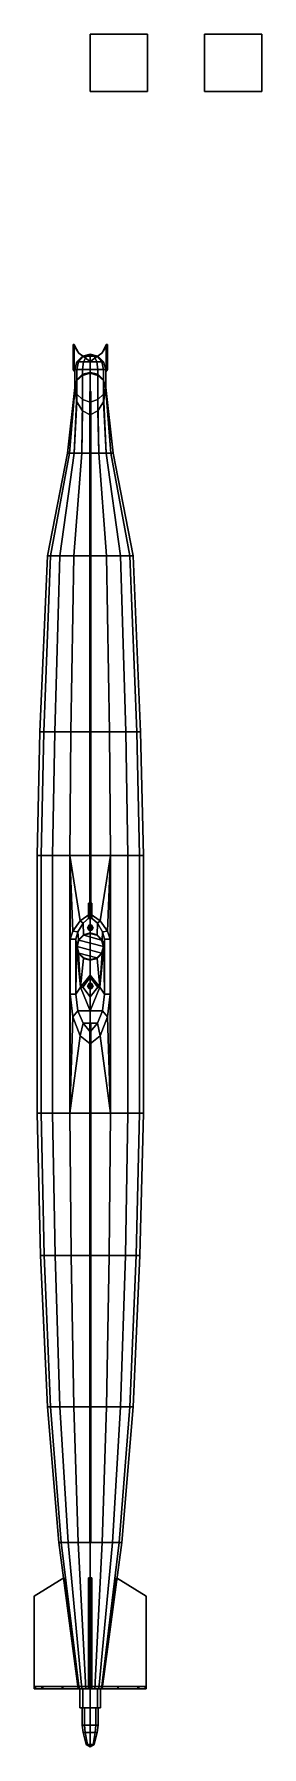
# Model space of a CAD drawing. Header units: millimetres. Extents: x -1 to 3, y -12.2 to 17.8.
import ezdxf

# ---------------------------------------------------------------- set-up
doc = ezdxf.new("R2010")
doc.units = ezdxf.units.MM

msp = doc.modelspace()

# ---------------------------------------------------------------- linework, layer by layer
for points in [[(1, 17.75, 1), (1, 17.75), (0, 17.75), (0, 17.75, 1)], [(1, 17.75), (1, 16.75), (0, 16.75), (0, 17.75)], [(0, 17.75), (0, 16.75), (0, 16.75, 1), (0, 17.75, 1)], [(0, 17.75, 1), (0, 16.75, 1), (1, 16.75, 1), (1, 17.75, 1)], [(1, 16.75, 1), (1, 16.75), (1, 17.75), (1, 17.75, 1)], [(3, 17.75), (3, 16.75), (2, 16.75), (2, 17.75)], [(2, 17.75), (2, 16.75), (3, 16.75), (3, 17.75)], [(0, 16.75, 1), (0, 16.75), (1, 16.75), (1, 16.75, 1)], [(-0.3, 12.33, -0.59), (-0.3, 11.89, -0.59), (-0.28, 11.89, -0.59), (-0.28, 12.33, -0.59)], [(-0.28, 12.33, -0.59), (-0.28, 11.89, -0.59), (-0.3, 11.89, -0.59), (-0.3, 12.33, -0.59)], [(-0.3, 12.33, -1.24), (-0.3, 11.89, -1.24), (-0.28, 11.89, -1.24), (-0.28, 12.33, -1.24)], [(-0.28, 12.33, -1.24), (-0.28, 11.89, -1.24), (-0.3, 11.89, -1.24), (-0.3, 12.33, -1.24)], [(0.3, 12.33, -0.59), (0.3, 11.89, -0.59), (0.28, 11.89, -0.59), (0.28, 12.33, -0.59)], [(0.28, 12.33, -0.59), (0.28, 11.89, -0.59), (0.3, 11.89, -0.59), (0.3, 12.33, -0.59)], [(0.28, 12.33, -1.24), (0.28, 11.89, -1.24), (0.3, 11.89, -1.24), (0.3, 12.33, -1.24)], [(0.3, 12.33, -1.24), (0.3, 11.89, -1.24), (0.28, 11.89, -1.24), (0.28, 12.33, -1.24)], [(-0.234, 12.025, -1.24), (-0.27, 11.89, -1.24), (-0.234, 11.89, -1.105), (-0.203, 12.025, -1.123)], [(-0.203, 12.025, -1.357), (-0.234, 11.89, -1.375), (-0.27, 11.89, -1.24), (-0.234, 12.025, -1.24)], [(-0.234, 12.025, -0.59), (-0.27, 11.89, -0.59), (-0.234, 11.89, -0.455), (-0.203, 12.025, -0.473)], [(-0.203, 12.025, -0.707), (-0.234, 11.89, -0.725), (-0.27, 11.89, -0.59), (-0.234, 12.025, -0.59)], [(-0.135, 12.124, -1.24), (-0.234, 12.025, -1.24), (-0.203, 12.025, -1.123), (-0.117, 12.124, -1.173)], [(-0.117, 12.124, -1.308), (-0.203, 12.025, -1.357), (-0.234, 12.025, -1.24), (-0.135, 12.124, -1.24)], [(-0.135, 12.124, -0.59), (-0.234, 12.025, -0.59), (-0.203, 12.025, -0.473), (-0.117, 12.124, -0.522)], [(-0.117, 12.124, -0.657), (-0.203, 12.025, -0.707), (-0.234, 12.025, -0.59), (-0.135, 12.124, -0.59)], [(-0.203, 12.025, -1.123), (-0.234, 11.89, -1.105), (-0.135, 11.89, -1.006), (-0.117, 12.025, -1.038)], [(-0.117, 12.025, -1.442), (-0.135, 11.89, -1.474), (-0.234, 11.89, -1.375), (-0.203, 12.025, -1.357)], [(-0.203, 12.025, -0.473), (-0.234, 11.89, -0.455), (-0.135, 11.89, -0.356), (-0.117, 12.025, -0.388)], [(-0.117, 12.025, -0.792), (-0.135, 11.89, -0.824), (-0.234, 11.89, -0.725), (-0.203, 12.025, -0.707)], [(-0.117, 12.124, -1.173), (-0.203, 12.025, -1.123), (-0.117, 12.025, -1.038), (-0.068, 12.124, -1.123)], [(-0.068, 12.124, -1.357), (-0.117, 12.025, -1.442), (-0.203, 12.025, -1.357), (-0.117, 12.124, -1.308)], [(-0.117, 12.124, -0.522), (-0.203, 12.025, -0.473), (-0.117, 12.025, -0.388), (-0.068, 12.124, -0.473)], [(-0.068, 12.124, -0.707), (-0.117, 12.025, -0.792), (-0.203, 12.025, -0.707), (-0.117, 12.124, -0.657)], [(0, 12.16, -1.24), (-0.135, 12.124, -1.24), (-0.117, 12.124, -1.173), (0, 12.16, -1.24)], [(0, 12.16, -1.24), (-0.117, 12.124, -1.308), (-0.135, 12.124, -1.24), (0, 12.16, -1.24)], [(0, 12.16, -0.59), (-0.135, 12.124, -0.59), (-0.117, 12.124, -0.522), (0, 12.16, -0.59)], [(0, 12.16, -0.59), (-0.117, 12.124, -0.657), (-0.135, 12.124, -0.59), (0, 12.16, -0.59)], [(-0.117, 12.025, -1.038), (-0.135, 11.89, -1.006), (0, 11.89, -0.97), (0, 12.025, -1.006)], [(0, 12.025, -1.474), (0, 11.89, -1.51), (-0.135, 11.89, -1.474), (-0.117, 12.025, -1.442)], [(-0.117, 12.025, -0.388), (-0.135, 11.89, -0.356), (0, 11.89, -0.32), (0, 12.025, -0.356)], [(0, 12.025, -0.824), (0, 11.89, -0.86), (-0.135, 11.89, -0.824), (-0.117, 12.025, -0.792)], [(0, 12.16, -1.24), (-0.117, 12.124, -1.173), (-0.068, 12.124, -1.123), (0, 12.16, -1.24)], [(0, 12.16, -1.24), (-0.068, 12.124, -1.357), (-0.117, 12.124, -1.308), (0, 12.16, -1.24)], [(0, 12.16, -0.59), (-0.117, 12.124, -0.522), (-0.068, 12.124, -0.473), (0, 12.16, -0.59)], [(0, 12.16, -0.59), (-0.068, 12.124, -0.707), (-0.117, 12.124, -0.657), (0, 12.16, -0.59)], [(-0.068, 12.124, -1.123), (-0.117, 12.025, -1.038), (0, 12.025, -1.006), (0, 12.124, -1.105)], [(0, 12.124, -1.375), (0, 12.025, -1.474), (-0.117, 12.025, -1.442), (-0.068, 12.124, -1.357)], [(-0.068, 12.124, -0.473), (-0.117, 12.025, -0.388), (0, 12.025, -0.356), (0, 12.124, -0.455)], [(0, 12.124, -0.725), (0, 12.025, -0.824), (-0.117, 12.025, -0.792), (-0.068, 12.124, -0.707)], [(0, 12.16, -1.24), (0, 12.124, -1.375), (-0.068, 12.124, -1.357), (0, 12.16, -1.24)], [(0, 12.16, -0.59), (0, 12.124, -0.725), (-0.068, 12.124, -0.707), (0, 12.16, -0.59)], [(0, 12.16, -1.24), (-0.068, 12.124, -1.123), (0, 12.124, -1.105), (0, 12.16, -1.24)], [(0, 12.16, -0.59), (-0.068, 12.124, -0.473), (0, 12.124, -0.455), (0, 12.16, -0.59)], [(0, 12.16, -1.24), (0, 12.124, -1.105), (0.067, 12.124, -1.123), (0, 12.16, -1.24)], [(0, 12.16, -1.24), (0.067, 12.124, -1.123), (0.117, 12.124, -1.173), (0, 12.16, -1.24)], [(0, 12.16, -1.24), (0.117, 12.124, -1.173), (0.135, 12.124, -1.24), (0, 12.16, -1.24)], [(0, 12.16, -1.24), (0.135, 12.124, -1.24), (0.117, 12.124, -1.308), (0, 12.16, -1.24)], [(0, 12.16, -1.24), (0.117, 12.124, -1.308), (0.067, 12.124, -1.357), (0, 12.16, -1.24)], [(0, 12.16, -1.24), (0.067, 12.124, -1.357), (0, 12.124, -1.375), (0, 12.16, -1.24)], [(0, 12.16, -0.59), (0, 12.124, -0.455), (0.067, 12.124, -0.473), (0, 12.16, -0.59)], [(0, 12.16, -0.59), (0.067, 12.124, -0.473), (0.117, 12.124, -0.523), (0, 12.16, -0.59)], [(0, 12.16, -0.59), (0.117, 12.124, -0.523), (0.135, 12.124, -0.59), (0, 12.16, -0.59)], [(0, 12.16, -0.59), (0.135, 12.124, -0.59), (0.117, 12.124, -0.657), (0, 12.16, -0.59)], [(0, 12.16, -0.59), (0.117, 12.124, -0.657), (0.067, 12.124, -0.707), (0, 12.16, -0.59)], [(0, 12.16, -0.59), (0.067, 12.124, -0.707), (0, 12.124, -0.725), (0, 12.16, -0.59)], [(0, 12.124, -1.105), (0, 12.025, -1.006), (0.117, 12.025, -1.038), (0.067, 12.124, -1.123)], [(0.067, 12.124, -1.357), (0.117, 12.025, -1.442), (0, 12.025, -1.474), (0, 12.124, -1.375)], [(0, 12.124, -0.455), (0, 12.025, -0.356), (0.117, 12.025, -0.388), (0.067, 12.124, -0.473)], [(0.067, 12.124, -0.707), (0.117, 12.025, -0.792), (0, 12.025, -0.824), (0, 12.124, -0.725)], [(0, 12.03, -0.29), (0, 11.89, -0.29), (0, 11.89, -0.31), (0, 12.03, -0.31)], [(0, 12.03, -0.31), (0, 11.89, -0.31), (0, 11.89, -0.29), (0, 12.03, -0.29)], [(0, 12.03, -1.54), (0, 11.89, -1.54), (0, 11.89, -1.52), (0, 12.03, -1.52)], [(0, 12.03, -1.52), (0, 11.89, -1.52), (0, 11.89, -1.54), (0, 12.03, -1.54)], [(0, 12.025, -1.006), (0, 11.89, -0.97), (0.135, 11.89, -1.006), (0.117, 12.025, -1.038)], [(0.117, 12.025, -1.442), (0.135, 11.89, -1.474), (0, 11.89, -1.51), (0, 12.025, -1.474)], [(0, 12.025, -0.356), (0, 11.89, -0.32), (0.135, 11.89, -0.356), (0.117, 12.025, -0.388)], [(0.117, 12.025, -0.792), (0.135, 11.89, -0.824), (0, 11.89, -0.86), (0, 12.025, -0.824)], [(0.117, 12.124, -1.308), (0.203, 12.025, -1.357), (0.117, 12.025, -1.442), (0.067, 12.124, -1.357)], [(0.117, 12.124, -0.657), (0.203, 12.025, -0.707), (0.117, 12.025, -0.792), (0.067, 12.124, -0.707)], [(0.067, 12.124, -1.123), (0.117, 12.025, -1.038), (0.203, 12.025, -1.123), (0.117, 12.124, -1.173)], [(0.067, 12.124, -0.473), (0.117, 12.025, -0.388), (0.203, 12.025, -0.473), (0.117, 12.124, -0.523)], [(0.117, 12.124, -1.173), (0.203, 12.025, -1.123), (0.234, 12.025, -1.24), (0.135, 12.124, -1.24)], [(0.135, 12.124, -1.24), (0.234, 12.025, -1.24), (0.203, 12.025, -1.357), (0.117, 12.124, -1.308)], [(0.117, 12.124, -0.523), (0.203, 12.025, -0.473), (0.234, 12.025, -0.59), (0.135, 12.124, -0.59)], [(0.135, 12.124, -0.59), (0.234, 12.025, -0.59), (0.203, 12.025, -0.707), (0.117, 12.124, -0.657)], [(0.117, 12.025, -1.038), (0.135, 11.89, -1.006), (0.234, 11.89, -1.105), (0.203, 12.025, -1.123)], [(0.203, 12.025, -1.357), (0.234, 11.89, -1.375), (0.135, 11.89, -1.474), (0.117, 12.025, -1.442)], [(0.117, 12.025, -0.388), (0.135, 11.89, -0.356), (0.234, 11.89, -0.455), (0.203, 12.025, -0.473)], [(0.203, 12.025, -0.707), (0.234, 11.89, -0.725), (0.135, 11.89, -0.824), (0.117, 12.025, -0.792)], [(0.203, 12.025, -1.123), (0.234, 11.89, -1.105), (0.27, 11.89, -1.24), (0.234, 12.025, -1.24)], [(0.234, 12.025, -1.24), (0.27, 11.89, -1.24), (0.234, 11.89, -1.375), (0.203, 12.025, -1.357)], [(0.203, 12.025, -0.473), (0.234, 11.89, -0.455), (0.27, 11.89, -0.59), (0.234, 12.025, -0.59)], [(0.234, 12.025, -0.59), (0.27, 11.89, -0.59), (0.234, 11.89, -0.725), (0.203, 12.025, -0.707)], [(-0.28, 11.89, -0.59), (-0.27, 11.88, -0.59), (-0.27, 11.85, -0.59), (-0.3, 11.89, -0.59)], [(-0.3, 11.89, -0.59), (-0.27, 11.85, -0.59), (-0.27, 11.88, -0.59), (-0.28, 11.89, -0.59)], [(-0.3, 11.89, -1.24), (-0.27, 11.85, -1.24), (-0.27, 11.88, -1.24), (-0.28, 11.89, -1.24)], [(-0.28, 11.89, -1.24), (-0.27, 11.88, -1.24), (-0.27, 11.85, -1.24), (-0.3, 11.89, -1.24)], [(-0.234, 11.89, -1.105), (-0.27, 11.89, -1.24), (-0.27, 11.58, -1.24), (-0.234, 11.7, -1.105)], [(-0.27, 11.89, -1.24), (-0.234, 11.89, -1.375), (-0.234, 11.46, -1.375), (-0.27, 11.58, -1.24)], [(-0.234, 11.89, -0.455), (-0.27, 11.89, -0.59), (-0.27, 11.54, -0.59), (-0.234, 11.33, -0.455)], [(-0.27, 11.89, -0.59), (-0.234, 11.89, -0.725), (-0.234, 11.71, -0.725), (-0.27, 11.54, -0.59)], [(-0.27, 11.54, -0.59), (-0.234, 11.71, -0.725), (-0.234, 11.7, -1.105), (-0.27, 11.58, -1.24)], [(-0.135, 11.89, -1.006), (-0.234, 11.89, -1.105), (-0.234, 11.7, -1.105), (-0.135, 11.79, -1.006)], [(-0.234, 11.89, -1.375), (-0.135, 11.89, -1.474), (-0.135, 11.37, -1.474), (-0.234, 11.46, -1.375)], [(-0.135, 11.89, -0.356), (-0.234, 11.89, -0.455), (-0.234, 11.33, -0.455), (-0.135, 11.17, -0.356)], [(-0.234, 11.89, -0.725), (-0.135, 11.89, -0.824), (-0.135, 11.81, -0.824), (-0.234, 11.71, -0.725)], [(-0.135, 11.79, -1.006), (-0.234, 11.7, -1.105), (-0.234, 11.71, -0.725), (-0.135, 11.81, -0.824)], [(0, 11.89, -0.97), (-0.135, 11.89, -1.006), (-0.135, 11.79, -1.006), (0, 11.83, -0.97)], [(-0.135, 11.89, -1.474), (0, 11.89, -1.51), (0, 11.32, -1.51), (-0.135, 11.37, -1.474)], [(0, 11.89, -0.32), (-0.135, 11.89, -0.356), (-0.135, 11.17, -0.356), (0, 11.1, -0.32)], [(-0.135, 11.89, -0.824), (0, 11.89, -0.86), (0, 11.84, -0.86), (-0.135, 11.81, -0.824)], [(0, 11.83, -0.97), (-0.135, 11.79, -1.006), (-0.135, 11.81, -0.824), (0, 11.84, -0.86)], [(0.135, 11.89, -1.006), (0, 11.89, -0.97), (0, 11.83, -0.97), (0.135, 11.79, -1.006)], [(0, 11.89, -1.51), (0.135, 11.89, -1.474), (0.135, 11.37, -1.474), (0, 11.32, -1.51)], [(0.135, 11.89, -0.356), (0, 11.89, -0.32), (0, 11.1, -0.32), (0.135, 11.17, -0.356)], [(0, 11.89, -0.86), (0.135, 11.89, -0.824), (0.135, 11.81, -0.824), (0, 11.84, -0.86)], [(0, 11.89, -0.29), (0, 11.85, -0.32), (0, 11.88, -0.32), (0, 11.89, -0.31)], [(0, 11.89, -0.31), (0, 11.88, -0.32), (0, 11.85, -0.32), (0, 11.89, -0.29)], [(0, 11.89, -1.52), (0, 11.88, -1.51), (0, 11.85, -1.51), (0, 11.89, -1.54)], [(0, 11.89, -1.54), (0, 11.85, -1.51), (0, 11.88, -1.51), (0, 11.89, -1.52)], [(0.135, 11.79, -1.006), (0, 11.83, -0.97), (0, 11.84, -0.86), (0.135, 11.81, -0.824)], [(0.234, 11.89, -1.105), (0.135, 11.89, -1.006), (0.135, 11.79, -1.006), (0.234, 11.7, -1.105)], [(0.135, 11.89, -1.474), (0.234, 11.89, -1.375), (0.234, 11.46, -1.375), (0.135, 11.37, -1.474)], [(0.234, 11.89, -0.455), (0.135, 11.89, -0.356), (0.135, 11.17, -0.356), (0.234, 11.33, -0.455)], [(0.135, 11.89, -0.824), (0.234, 11.89, -0.725), (0.234, 11.71, -0.725), (0.135, 11.81, -0.824)], [(0.135, 11.81, -0.824), (0.234, 11.71, -0.725), (0.234, 11.7, -1.105), (0.135, 11.79, -1.006)], [(0.27, 11.89, -1.24), (0.234, 11.89, -1.105), (0.234, 11.7, -1.105), (0.27, 11.58, -1.24)], [(0.234, 11.89, -1.375), (0.27, 11.89, -1.24), (0.27, 11.58, -1.24), (0.234, 11.46, -1.375)], [(0.27, 11.89, -0.59), (0.234, 11.89, -0.455), (0.234, 11.33, -0.455), (0.27, 11.54, -0.59)], [(0.234, 11.89, -0.725), (0.27, 11.89, -0.59), (0.27, 11.54, -0.59), (0.234, 11.71, -0.725)], [(0.234, 11.71, -0.725), (0.27, 11.54, -0.59), (0.27, 11.58, -1.24), (0.234, 11.7, -1.105)], [(0.3, 11.89, -0.59), (0.27, 11.85, -0.59), (0.27, 11.88, -0.59), (0.28, 11.89, -0.59)], [(0.28, 11.89, -0.59), (0.27, 11.88, -0.59), (0.27, 11.85, -0.59), (0.3, 11.89, -0.59)], [(0.28, 11.89, -1.24), (0.27, 11.88, -1.24), (0.27, 11.85, -1.24), (0.3, 11.89, -1.24)], [(0.3, 11.89, -1.24), (0.27, 11.85, -1.24), (0.27, 11.88, -1.24), (0.28, 11.89, -1.24)], [(-0.27, 11.58, -1.24), (-0.27, 11.58, -1.24), (-0.4, 10.43, -0.92), (-0.27, 11.54, -0.59)], [(-0.27, 11.58, -1.24), (-0.27, 11.58, -1.24), (-0.36, 10.43, -1.176), (-0.4, 10.43, -0.92)], [(-0.27, 11.54, -0.59), (-0.27, 11.54, -0.59), (-0.4, 10.43, -0.92), (-0.36, 10.43, -0.664)], [(-0.27, 11.58, -1.24), (-0.234, 11.46, -1.375), (-0.28, 10.43, -1.394), (-0.36, 10.43, -1.176)], [(-0.234, 11.33, -0.455), (-0.27, 11.54, -0.59), (-0.36, 10.43, -0.664), (-0.28, 10.43, -0.446)], [(-0.234, 11.46, -1.375), (-0.135, 11.37, -1.474), (-0.15, 10.43, -1.539), (-0.28, 10.43, -1.394)], [(-0.135, 11.37, -1.474), (0, 11.32, -1.51), (0, 10.43, -1.59), (-0.15, 10.43, -1.539)], [(0, 11.52, -0.31), (-0.01, 11.51, -0.31), (-0.01, 2.57, 1.11), (0, 2.57, 1.12)], [(0, 11.52, -0.32), (-0.01, 11.51, -0.33), (-0.01, 11.51, -0.31), (0, 11.52, -0.31)], [(-0.01, 11.51, -0.31), (0, 11.5, -0.31), (0, 2.57, 1.1), (-0.01, 2.57, 1.11)], [(-0.01, 11.51, -0.33), (0, 11.5, -0.32), (0, 11.5, -0.31), (-0.01, 11.51, -0.31)], [(0.01, 11.51, -0.31), (0, 11.52, -0.31), (0, 2.57, 1.12), (0.01, 2.57, 1.11)], [(0.01, 11.51, -0.33), (0, 11.52, -0.32), (0, 11.52, -0.31), (0.01, 11.51, -0.31)], [(0, 11.5, -0.31), (0.01, 11.51, -0.31), (0.01, 2.57, 1.11), (0, 2.57, 1.1)], [(0, 11.5, -0.32), (0.01, 11.51, -0.33), (0.01, 11.51, -0.31), (0, 11.5, -0.31)], [(0, 11.32, -1.51), (0.135, 11.37, -1.474), (0.15, 10.43, -1.539), (0, 10.43, -1.59)], [(0.135, 11.37, -1.474), (0.234, 11.46, -1.375), (0.28, 10.43, -1.394), (0.15, 10.43, -1.539)], [(0.234, 11.46, -1.375), (0.27, 11.58, -1.24), (0.36, 10.43, -1.176), (0.28, 10.43, -1.394)], [(0.27, 11.54, -0.59), (0.234, 11.33, -0.455), (0.28, 10.43, -0.446), (0.36, 10.43, -0.664)], [(0.27, 11.58, -1.24), (0.27, 11.58, -1.24), (0.4, 10.43, -0.92), (0.36, 10.43, -1.176)], [(0.27, 11.58, -1.24), (0.27, 11.58, -1.24), (0.27, 11.54, -0.59), (0.4, 10.43, -0.92)], [(0.4, 10.43, -0.92), (0.4, 10.43, -0.92), (0.27, 11.54, -0.59), (0.36, 10.43, -0.664)], [(-0.135, 11.17, -0.356), (-0.234, 11.33, -0.455), (-0.28, 10.43, -0.446), (-0.15, 10.43, -0.301)], [(0, 11.1, -0.32), (-0.135, 11.17, -0.356), (-0.15, 10.43, -0.301), (0, 10.43, -0.25)], [(0.135, 11.17, -0.356), (0, 11.1, -0.32), (0, 10.43, -0.25), (0.15, 10.43, -0.301)], [(0.234, 11.33, -0.455), (0.135, 11.17, -0.356), (0.15, 10.43, -0.301), (0.28, 10.43, -0.446)], [(-0.36, 10.43, -0.664), (-0.4, 10.43, -0.92), (-0.75, 8.64, -0.92), (-0.693, 8.64, -0.633)], [(-0.4, 10.43, -0.92), (-0.36, 10.43, -1.176), (-0.693, 8.64, -1.207), (-0.75, 8.64, -0.92)], [(-0.28, 10.43, -0.446), (-0.36, 10.43, -0.664), (-0.693, 8.64, -0.633), (-0.53, 8.64, -0.39)], [(-0.36, 10.43, -1.176), (-0.28, 10.43, -1.394), (-0.53, 8.64, -1.45), (-0.693, 8.64, -1.207)], [(-0.15, 10.43, -0.301), (-0.28, 10.43, -0.446), (-0.53, 8.64, -0.39), (-0.287, 8.64, -0.227)], [(-0.28, 10.43, -1.394), (-0.15, 10.43, -1.539), (-0.287, 8.64, -1.613), (-0.53, 8.64, -1.45)], [(0, 10.43, -0.25), (-0.15, 10.43, -0.301), (-0.287, 8.64, -0.227), (0, 8.64, -0.17)], [(-0.15, 10.43, -1.539), (0, 10.43, -1.59), (0, 8.64, -1.67), (-0.287, 8.64, -1.613)], [(0.15, 10.43, -0.301), (0, 10.43, -0.25), (0, 8.64, -0.17), (0.287, 8.64, -0.227)], [(0, 10.43, -1.59), (0.15, 10.43, -1.539), (0.287, 8.64, -1.613), (0, 8.64, -1.67)], [(0.28, 10.43, -0.446), (0.15, 10.43, -0.301), (0.287, 8.64, -0.227), (0.53, 8.64, -0.39)], [(0.15, 10.43, -1.539), (0.28, 10.43, -1.394), (0.53, 8.64, -1.45), (0.287, 8.64, -1.613)], [(0.36, 10.43, -0.664), (0.28, 10.43, -0.446), (0.53, 8.64, -0.39), (0.693, 8.64, -0.633)], [(0.28, 10.43, -1.394), (0.36, 10.43, -1.176), (0.693, 8.64, -1.207), (0.53, 8.64, -1.45)], [(0.4, 10.43, -0.92), (0.36, 10.43, -0.664), (0.693, 8.64, -0.633), (0.75, 8.64, -0.92)], [(0.36, 10.43, -1.176), (0.4, 10.43, -0.92), (0.75, 8.64, -0.92), (0.693, 8.64, -1.207)], [(-0.693, 8.64, -0.633), (-0.75, 8.64, -0.92), (-0.88, 5.56, -0.92), (-0.813, 5.56, -0.583)], [(-0.75, 8.64, -0.92), (-0.693, 8.64, -1.207), (-0.813, 5.56, -1.257), (-0.88, 5.56, -0.92)], [(-0.53, 8.64, -0.39), (-0.693, 8.64, -0.633), (-0.813, 5.56, -0.583), (-0.622, 5.56, -0.298)], [(-0.693, 8.64, -1.207), (-0.53, 8.64, -1.45), (-0.622, 5.56, -1.542), (-0.813, 5.56, -1.257)], [(-0.287, 8.64, -0.227), (-0.53, 8.64, -0.39), (-0.622, 5.56, -0.298), (-0.337, 5.56, -0.107)], [(-0.53, 8.64, -1.45), (-0.287, 8.64, -1.613), (-0.337, 5.56, -1.733), (-0.622, 5.56, -1.542)], [(0, 8.64, -0.17), (-0.287, 8.64, -0.227), (-0.337, 5.56, -0.107), (0, 5.56, -0.04)], [(-0.287, 8.64, -1.613), (0, 8.64, -1.67), (0, 5.56, -1.8), (-0.337, 5.56, -1.733)], [(0.287, 8.64, -0.227), (0, 8.64, -0.17), (0, 5.56, -0.04), (0.337, 5.56, -0.107)], [(0, 8.64, -1.67), (0.287, 8.64, -1.613), (0.337, 5.56, -1.733), (0, 5.56, -1.8)], [(0.53, 8.64, -0.39), (0.287, 8.64, -0.227), (0.337, 5.56, -0.107), (0.622, 5.56, -0.298)], [(0.287, 8.64, -1.613), (0.53, 8.64, -1.45), (0.622, 5.56, -1.542), (0.337, 5.56, -1.733)], [(0.693, 8.64, -0.633), (0.53, 8.64, -0.39), (0.622, 5.56, -0.298), (0.813, 5.56, -0.583)], [(0.53, 8.64, -1.45), (0.693, 8.64, -1.207), (0.813, 5.56, -1.257), (0.622, 5.56, -1.542)], [(0.75, 8.64, -0.92), (0.693, 8.64, -0.633), (0.813, 5.56, -0.583), (0.88, 5.56, -0.92)], [(0.693, 8.64, -1.207), (0.75, 8.64, -0.92), (0.88, 5.56, -0.92), (0.813, 5.56, -1.257)], [(-0.859, 3.4, -1.276), (-0.93, 3.4, -0.92), (-0.88, 5.56, -0.92), (-0.813, 5.56, -1.257)], [(-0.93, 3.4, -0.92), (-0.859, 3.4, -0.564), (-0.813, 5.56, -0.583), (-0.88, 5.56, -0.92)], [(-0.658, 3.4, -1.578), (-0.859, 3.4, -1.276), (-0.813, 5.56, -1.257), (-0.622, 5.56, -1.542)], [(-0.859, 3.4, -0.564), (-0.658, 3.4, -0.262), (-0.622, 5.56, -0.298), (-0.813, 5.56, -0.583)], [(-0.356, 3.4, -1.779), (-0.658, 3.4, -1.578), (-0.622, 5.56, -1.542), (-0.337, 5.56, -1.733)], [(-0.658, 3.4, -0.262), (-0.356, 3.4, -0.061), (-0.337, 5.56, -0.107), (-0.622, 5.56, -0.298)], [(0, 3.4, -1.85), (-0.356, 3.4, -1.779), (-0.337, 5.56, -1.733), (0, 5.56, -1.8)], [(-0.356, 3.4, -0.061), (0, 3.4, 0.01), (0, 5.56, -0.04), (-0.337, 5.56, -0.107)], [(0.356, 3.4, -1.779), (0, 3.4, -1.85), (0, 5.56, -1.8), (0.337, 5.56, -1.733)], [(0, 3.4, 0.01), (0.356, 3.4, -0.061), (0.337, 5.56, -0.107), (0, 5.56, -0.04)], [(0.658, 3.4, -1.578), (0.356, 3.4, -1.779), (0.337, 5.56, -1.733), (0.622, 5.56, -1.542)], [(0.356, 3.4, -0.061), (0.658, 3.4, -0.262), (0.622, 5.56, -0.298), (0.337, 5.56, -0.107)], [(0.859, 3.4, -1.276), (0.658, 3.4, -1.578), (0.622, 5.56, -1.542), (0.813, 5.56, -1.257)], [(0.658, 3.4, -0.262), (0.859, 3.4, -0.564), (0.813, 5.56, -0.583), (0.622, 5.56, -0.298)], [(0.93, 3.4, -0.92), (0.859, 3.4, -1.276), (0.813, 5.56, -1.257), (0.88, 5.56, -0.92)], [(0.859, 3.4, -0.564), (0.93, 3.4, -0.92), (0.88, 5.56, -0.92), (0.813, 5.56, -0.583)], [(-0.859, 3.4, -0.564), (-0.93, 3.4, -0.92), (-0.93, -1.1, -0.92), (-0.859, -1.1, -0.564)], [(-0.93, 3.4, -0.92), (-0.859, 3.4, -1.276), (-0.859, -1.1, -1.276), (-0.93, -1.1, -0.92)], [(-0.658, 3.4, -0.262), (-0.859, 3.4, -0.564), (-0.859, -1.1, -0.564), (-0.658, -1.1, -0.262)], [(-0.859, 3.4, -1.276), (-0.658, 3.4, -1.578), (-0.658, -1.1, -1.578), (-0.859, -1.1, -1.276)], [(-0.356, 3.4, -0.061), (-0.658, 3.4, -0.262), (-0.658, -1.1, -0.262), (-0.356, -1.1, -0.061)], [(-0.658, 3.4, -1.578), (-0.356, 3.4, -1.779), (-0.356, -1.1, -1.779), (-0.658, -1.1, -1.578)], [(0, 3.4, 0.01), (-0.356, 3.4, -0.061), (-0.175, 2.26, -0.025), (0, 2.38, 0.01)], [(-0.356, 3.4, -1.779), (0, 3.4, -1.85), (0, -1.1, -1.85), (-0.356, -1.1, -1.779)], [(-0.356, 3.4, -0.061), (-0.356, 3.4, -0.061), (-0.303, 2.08, -0.05), (-0.175, 2.26, -0.025)], [(-0.356, 3.4, -0.061), (-0.356, 3.4, -0.061), (-0.35, 1.94, -0.06), (-0.303, 2.08, -0.05)], [(-0.35, 0.98, -0.06), (-0.35, 1.94, -0.06), (-0.356, 3.4, -0.061), (-0.356, -1.1, -0.061)], [(0.356, 3.4, -0.061), (0, 3.4, 0.01), (0, 2.38, 0.01), (0.175, 2.26, -0.025)], [(0, 3.4, -1.85), (0.356, 3.4, -1.779), (0.356, -1.1, -1.779), (0, -1.1, -1.85)], [(0.356, 3.4, -0.061), (0.356, 3.4, -0.061), (0.175, 2.26, -0.025), (0.303, 2.08, -0.05)], [(0.356, 3.4, -0.061), (0.356, 3.4, -0.061), (0.303, 2.08, -0.05), (0.35, 1.94, -0.06)], [(0.35, 1.94, -0.06), (0.35, 0.98, -0.06), (0.356, -1.1, -0.061), (0.356, 3.4, -0.061)], [(0.658, 3.4, -0.262), (0.356, 3.4, -0.061), (0.356, -1.1, -0.061), (0.658, -1.1, -0.262)], [(0.356, 3.4, -1.779), (0.658, 3.4, -1.578), (0.658, -1.1, -1.578), (0.356, -1.1, -1.779)], [(0.859, 3.4, -0.564), (0.658, 3.4, -0.262), (0.658, -1.1, -0.262), (0.859, -1.1, -0.564)], [(0.658, 3.4, -1.578), (0.859, 3.4, -1.276), (0.859, -1.1, -1.276), (0.658, -1.1, -1.578)], [(0.93, 3.4, -0.92), (0.859, 3.4, -0.564), (0.859, -1.1, -0.564), (0.93, -1.1, -0.92)], [(0.859, 3.4, -1.276), (0.93, 3.4, -0.92), (0.93, -1.1, -0.92), (0.859, -1.1, -1.276)], [(-0.03, 2.57, 1.1), (-0.03, 2.3, 0.99), (-0.03, 2.3, 1.15), (-0.03, 2.57, 1.13)], [(0.03, 2.57, 1.13), (0.03, 2.57, 1.1), (-0.03, 2.57, 1.1), (-0.03, 2.57, 1.13)], [(0.03, 2.57, 1.1), (0.03, 2.3, 0.99), (-0.03, 2.3, 0.99), (-0.03, 2.57, 1.1)], [(-0.03, 2.57, 1.13), (-0.03, 2.3, 1.15), (0.03, 2.3, 1.15), (0.03, 2.57, 1.13)], [(0.03, 2.3, 1.15), (0.03, 2.3, 0.99), (0.03, 2.57, 1.1), (0.03, 2.57, 1.13)], [(-0.217, 2.07, 1.15), (-0.125, 2.22, 1.15), (-0.175, 2.26, -0.025), (-0.303, 2.08, -0.05)], [(-0.125, 2.22, 1.15), (-0.217, 2.07, 1.15), (-0.208, 1.93, 1.15), (-0.12, 2.018, 1.15)], [(-0.125, 2.22, 1.15), (0, 2.33, 1.15), (0, 2.38, 0.01), (-0.175, 2.26, -0.025)], [(0, 2.33, 1.15), (-0.125, 2.22, 1.15), (-0.12, 2.018, 1.15), (0, 2.05, 1.15)], [(-0.025, 2.183, 1.15), (-0.05, 2.14, 1.15), (-0.05, 2.14, 1.95), (-0.025, 2.183, 1.95)], [(-0.018, 2.171, 1.985), (-0.025, 2.183, 1.95), (-0.05, 2.14, 1.95), (-0.035, 2.14, 1.985)], [(-0.05, 2.14, 1.15), (-0.025, 2.097, 1.15), (-0.025, 2.097, 1.95), (-0.05, 2.14, 1.95)], [(-0.035, 2.14, 1.985), (-0.05, 2.14, 1.95), (-0.025, 2.097, 1.95), (-0.018, 2.109, 1.985)], [(0, 2.14, 2), (-0.018, 2.171, 1.985), (-0.035, 2.14, 1.985), (0, 2.14, 2)], [(0, 2.14, 2), (-0.035, 2.14, 1.985), (-0.018, 2.109, 1.985), (0, 2.14, 2)], [(0.025, 2.183, 1.15), (-0.025, 2.183, 1.15), (-0.025, 2.183, 1.95), (0.025, 2.183, 1.95)], [(0.018, 2.171, 1.985), (0.025, 2.183, 1.95), (-0.025, 2.183, 1.95), (-0.018, 2.171, 1.985)], [(-0.018, 2.109, 1.985), (-0.025, 2.097, 1.95), (0.025, 2.097, 1.95), (0.018, 2.109, 1.985)], [(-0.025, 2.097, 1.15), (0.025, 2.097, 1.15), (0.025, 2.097, 1.95), (-0.025, 2.097, 1.95)], [(0, 2.14, 2), (0.018, 2.171, 1.985), (-0.018, 2.171, 1.985), (0, 2.14, 2)], [(0, 2.14, 2), (-0.018, 2.109, 1.985), (0.018, 2.109, 1.985), (0, 2.14, 2)], [(0, 2.33, 1.15), (0.125, 2.22, 1.15), (0.175, 2.26, -0.025), (0, 2.38, 0.01)], [(0.125, 2.22, 1.15), (0, 2.33, 1.15), (0, 2.05, 1.15), (0.12, 2.018, 1.15)], [(0, 2.14, 2), (0.035, 2.14, 1.985), (0.018, 2.171, 1.985), (0, 2.14, 2)], [(0, 2.14, 2), (0.018, 2.109, 1.985), (0.035, 2.14, 1.985), (0, 2.14, 2)], [(0.035, 2.14, 1.985), (0.05, 2.14, 1.95), (0.025, 2.183, 1.95), (0.018, 2.171, 1.985)], [(0.018, 2.109, 1.985), (0.025, 2.097, 1.95), (0.05, 2.14, 1.95), (0.035, 2.14, 1.985)], [(0.05, 2.14, 1.15), (0.025, 2.183, 1.15), (0.025, 2.183, 1.95), (0.05, 2.14, 1.95)], [(0.025, 2.097, 1.15), (0.05, 2.14, 1.15), (0.05, 2.14, 1.95), (0.025, 2.097, 1.95)], [(0.217, 2.07, 1.15), (0.125, 2.22, 1.15), (0.12, 2.018, 1.15), (0.208, 1.93, 1.15)], [(0.125, 2.22, 1.15), (0.217, 2.07, 1.15), (0.303, 2.08, -0.05), (0.175, 2.26, -0.025)], [(-0.25, 1.94, 1.15), (-0.217, 2.07, 1.15), (-0.303, 2.08, -0.05), (-0.35, 1.94, -0.06)], [(-0.25, 0.98, 1.15), (-0.25, 1.94, 1.15), (-0.35, 1.94, -0.06), (-0.35, 0.98, -0.06)], [(-0.217, 2.07, 1.15), (-0.25, 1.94, 1.15), (-0.24, 1.81, 1.15), (-0.208, 1.93, 1.15)], [(-0.25, 1.94, 1.15), (-0.25, 0.98, 1.15), (-0.24, 1.81, 1.15)], [(-0.24, 1.81, 1.15), (-0.25, 0.98, 1.15), (-0.17, 1.1, 1.15), (-0.24, 1.81, 1.15)], [(-0.208, 1.93, 1.15), (-0.24, 1.81, 1.15), (-0.23, 1.81, 1.17), (-0.199, 1.925, 1.17)], [(-0.24, 1.81, 1.15), (-0.208, 1.69, 1.15), (-0.199, 1.695, 1.17), (-0.23, 1.81, 1.17)], [(-0.24, 1.81, 1.15), (-0.17, 1.1, 1.15), (-0.208, 1.69, 1.15), (-0.24, 1.81, 1.15)], [(-0.23, 1.81, 1.17), (0.199, 1.695, 1.17), (0.23, 1.81, 1.17), (-0.199, 1.925, 1.17)], [(-0.199, 1.695, 1.17), (0.115, 1.611, 1.17), (0.199, 1.695, 1.17), (-0.23, 1.81, 1.17)], [(-0.12, 2.018, 1.15), (-0.208, 1.93, 1.15), (-0.199, 1.925, 1.17), (-0.115, 2.009, 1.17)], [(-0.199, 1.925, 1.17), (0.23, 1.81, 1.17), (0.199, 1.925, 1.17), (-0.115, 2.009, 1.17)], [(0, 2.05, 1.15), (-0.12, 2.018, 1.15), (-0.115, 2.009, 1.17), (0, 2.04, 1.17)], [(-0.115, 2.009, 1.17), (0.199, 1.925, 1.17), (0.115, 2.009, 1.17), (0, 2.04, 1.17)], [(0.12, 2.018, 1.15), (0, 2.05, 1.15), (0, 2.04, 1.17), (0.115, 2.009, 1.17)], [(0.208, 1.93, 1.15), (0.12, 2.018, 1.15), (0.115, 2.009, 1.17), (0.199, 1.925, 1.17)], [(0.25, 0.98, 1.15), (0.24, 1.81, 1.15), (0.17, 1.1, 1.15)], [(0.17, 1.1, 1.15), (0.24, 1.81, 1.15), (0.208, 1.69, 1.15)], [(0.24, 1.81, 1.15), (0.208, 1.93, 1.15), (0.199, 1.925, 1.17), (0.23, 1.81, 1.17)], [(0.208, 1.69, 1.15), (0.24, 1.81, 1.15), (0.23, 1.81, 1.17), (0.199, 1.695, 1.17)], [(0.25, 1.94, 1.15), (0.217, 2.07, 1.15), (0.208, 1.93, 1.15), (0.24, 1.81, 1.15)], [(0.217, 2.07, 1.15), (0.25, 1.94, 1.15), (0.35, 1.94, -0.06), (0.303, 2.08, -0.05)], [(0.25, 1.94, 1.15), (0.25, 1.94, 1.15), (0.24, 1.81, 1.15), (0.25, 0.98, 1.15)], [(0.25, 1.94, 1.15), (0.25, 0.98, 1.15), (0.35, 0.98, -0.06), (0.35, 1.94, -0.06)], [(-0.208, 1.69, 1.15), (-0.12, 1.602, 1.15), (-0.115, 1.611, 1.17), (-0.199, 1.695, 1.17)], [(-0.17, 1.1, 1.15), (-0.17, 1.1, 1.15), (-0.12, 1.602, 1.15), (-0.208, 1.69, 1.15)], [(-0.115, 1.611, 1.17), (0, 1.58, 1.17), (0.115, 1.611, 1.17), (-0.199, 1.695, 1.17)], [(-0.17, 1.1, 1.15), (0, 1.31, 1.15), (0, 1.57, 1.15), (-0.12, 1.602, 1.15)], [(-0.12, 1.602, 1.15), (0, 1.57, 1.15), (0, 1.58, 1.17), (-0.115, 1.611, 1.17)], [(0, 1.57, 1.15), (0.12, 1.602, 1.15), (0.115, 1.611, 1.17), (0, 1.58, 1.17)], [(0, 1.31, 1.15), (0.17, 1.1, 1.15), (0.12, 1.602, 1.15), (0, 1.57, 1.15)], [(0.12, 1.602, 1.15), (0.208, 1.69, 1.15), (0.199, 1.695, 1.17), (0.115, 1.611, 1.17)], [(0.17, 1.1, 1.15), (0.17, 1.1, 1.15), (0.208, 1.69, 1.15), (0.12, 1.602, 1.15)], [(0, 1.31, 1.15), (-0.17, 1.1, 1.15), (-0.13, 1.1, 1.45), (0, 1.27, 1.45)], [(0, 1.27, 1.45), (-0.13, 1.1, 1.45), (0, 0.93, 1.45), (0.13, 1.1, 1.45)], [(0.17, 1.1, 1.15), (0, 1.31, 1.15), (0, 1.27, 1.45), (0.13, 1.1, 1.45)], [(-0.303, 0.58, -0.05), (-0.35, 0.98, -0.06), (-0.356, -1.1, -0.061)], [(-0.217, 0.69, 1.15), (-0.25, 0.98, 1.15), (-0.35, 0.98, -0.06), (-0.303, 0.58, -0.05)], [(-0.25, 0.98, 1.15), (-0.217, 0.69, 1.15), (0, 0.69, 1.15), (-0.17, 1.1, 1.15)], [(-0.17, 1.1, 1.15), (0, 0.69, 1.15), (0, 0.93, 1.45), (-0.13, 1.1, 1.45)], [(-0.025, 1.163, 1.45), (-0.05, 1.12, 1.45), (-0.05, 1.12, 2.36), (-0.025, 1.163, 2.36)], [(-0.018, 1.151, 2.395), (-0.025, 1.163, 2.36), (-0.05, 1.12, 2.36), (-0.035, 1.12, 2.395)], [(-0.05, 1.12, 1.45), (-0.025, 1.077, 1.45), (-0.025, 1.077, 2.36), (-0.05, 1.12, 2.36)], [(-0.035, 1.12, 2.395), (-0.05, 1.12, 2.36), (-0.025, 1.077, 2.36), (-0.018, 1.089, 2.395)], [(0, 1.12, 2.41), (-0.018, 1.151, 2.395), (-0.035, 1.12, 2.395), (0, 1.12, 2.41)], [(0, 1.12, 2.41), (-0.035, 1.12, 2.395), (-0.018, 1.089, 2.395), (0, 1.12, 2.41)], [(0.025, 1.163, 1.45), (-0.025, 1.163, 1.45), (-0.025, 1.163, 2.36), (0.025, 1.163, 2.36)], [(0.018, 1.151, 2.395), (0.025, 1.163, 2.36), (-0.025, 1.163, 2.36), (-0.018, 1.151, 2.395)], [(-0.018, 1.089, 2.395), (-0.025, 1.077, 2.36), (0.025, 1.077, 2.36), (0.018, 1.089, 2.395)], [(-0.025, 1.077, 1.45), (0.025, 1.077, 1.45), (0.025, 1.077, 2.36), (-0.025, 1.077, 2.36)], [(0, 1.12, 2.41), (0.018, 1.151, 2.395), (-0.018, 1.151, 2.395), (0, 1.12, 2.41)], [(0, 1.12, 2.41), (-0.018, 1.089, 2.395), (0.018, 1.089, 2.395), (0, 1.12, 2.41)], [(0, 1.12, 2.41), (0.035, 1.12, 2.395), (0.018, 1.151, 2.395), (0, 1.12, 2.41)], [(0, 1.12, 2.41), (0.018, 1.089, 2.395), (0.035, 1.12, 2.395), (0, 1.12, 2.41)], [(0, 0.69, 1.15), (0.17, 1.1, 1.15), (0.13, 1.1, 1.45), (0, 0.93, 1.45)], [(0.217, 0.69, 1.15), (0.25, 0.98, 1.15), (0.17, 1.1, 1.15), (0, 0.69, 1.15)], [(0.035, 1.12, 2.395), (0.05, 1.12, 2.36), (0.025, 1.163, 2.36), (0.018, 1.151, 2.395)], [(0.018, 1.089, 2.395), (0.025, 1.077, 2.36), (0.05, 1.12, 2.36), (0.035, 1.12, 2.395)], [(0.05, 1.12, 1.45), (0.025, 1.163, 1.45), (0.025, 1.163, 2.36), (0.05, 1.12, 2.36)], [(0.025, 1.077, 1.45), (0.05, 1.12, 1.45), (0.05, 1.12, 2.36), (0.025, 1.077, 2.36)], [(0.25, 0.98, 1.15), (0.217, 0.69, 1.15), (0.303, 0.58, -0.05), (0.35, 0.98, -0.06)], [(0.35, 0.98, -0.06), (0.303, 0.58, -0.05), (0.356, -1.1, -0.061)], [(-0.125, 0.47, 1.15), (-0.217, 0.69, 1.15), (-0.303, 0.58, -0.05), (-0.175, 0.25, -0.025)], [(-0.217, 0.69, 1.15), (-0.125, 0.47, 1.15), (0.125, 0.47, 1.15), (0.217, 0.69, 1.15)], [(0.217, 0.69, 1.15), (0.125, 0.47, 1.15), (0.175, 0.25, -0.025), (0.303, 0.58, -0.05)], [(-0.175, 0.25, -0.025), (-0.303, 0.58, -0.05), (-0.356, -1.1, -0.061)], [(0, 0.32, 1.07), (-0.125, 0.47, 1.15), (-0.175, 0.25, -0.025), (0, 0.11, 0.01)], [(-0.125, 0.47, 1.15), (0, 0.32, 1.07), (0, 0.32, 1.07), (0.125, 0.47, 1.15)], [(0, -8.59, -0.36), (-0.01, -8.6, -0.36), (-0.01, 0.47, 1.11), (0, 0.47, 1.1)], [(-0.01, -8.6, -0.36), (0, -8.61, -0.36), (0, 0.47, 1.12), (-0.01, 0.47, 1.11)], [(0.125, 0.47, 1.15), (0, 0.32, 1.07), (0, 0.11, 0.01), (0.175, 0.25, -0.025)], [(0.01, -8.6, -0.36), (0, -8.59, -0.36), (0, 0.47, 1.1), (0.01, 0.47, 1.11)], [(0, -8.61, -0.36), (0.01, -8.6, -0.36), (0.01, 0.47, 1.11), (0, 0.47, 1.12)], [(0.303, 0.58, -0.05), (0.175, 0.25, -0.025), (0.356, -1.1, -0.061)], [(0, 0.11, 0.01), (-0.175, 0.25, -0.025), (-0.356, -1.1, -0.061), (0, -1.1, 0.01)], [(0.175, 0.25, -0.025), (0, 0.11, 0.01), (0, -1.1, 0.01), (0.356, -1.1, -0.061)], [(-0.859, -1.1, -0.564), (-0.93, -1.1, -0.92), (-0.87, -3.59, -0.92), (-0.804, -3.59, -0.587)], [(-0.93, -1.1, -0.92), (-0.859, -1.1, -1.276), (-0.804, -3.59, -1.253), (-0.87, -3.59, -0.92)], [(-0.658, -1.1, -0.262), (-0.859, -1.1, -0.564), (-0.804, -3.59, -0.587), (-0.615, -3.59, -0.305)], [(-0.859, -1.1, -1.276), (-0.658, -1.1, -1.578), (-0.615, -3.59, -1.535), (-0.804, -3.59, -1.253)], [(-0.356, -1.1, -0.061), (-0.658, -1.1, -0.262), (-0.615, -3.59, -0.305), (-0.333, -3.59, -0.116)], [(-0.658, -1.1, -1.578), (-0.356, -1.1, -1.779), (-0.333, -3.59, -1.724), (-0.615, -3.59, -1.535)], [(0, -1.1, 0.01), (-0.356, -1.1, -0.061), (-0.333, -3.59, -0.116), (0, -3.59, -0.05)], [(-0.356, -1.1, -1.779), (0, -1.1, -1.85), (0, -3.59, -1.79), (-0.333, -3.59, -1.724)], [(0.356, -1.1, -0.061), (0, -1.1, 0.01), (0, -3.59, -0.05), (0.333, -3.59, -0.116)], [(0, -1.1, -1.85), (0.356, -1.1, -1.779), (0.333, -3.59, -1.724), (0, -3.59, -1.79)], [(0.658, -1.1, -0.262), (0.356, -1.1, -0.061), (0.333, -3.59, -0.116), (0.615, -3.59, -0.305)], [(0.356, -1.1, -1.779), (0.658, -1.1, -1.578), (0.615, -3.59, -1.535), (0.333, -3.59, -1.724)], [(0.859, -1.1, -0.564), (0.658, -1.1, -0.262), (0.615, -3.59, -0.305), (0.804, -3.59, -0.587)], [(0.658, -1.1, -1.578), (0.859, -1.1, -1.276), (0.804, -3.59, -1.253), (0.615, -3.59, -1.535)], [(0.93, -1.1, -0.92), (0.859, -1.1, -0.564), (0.804, -3.59, -0.587), (0.87, -3.59, -0.92)], [(0.859, -1.1, -1.276), (0.93, -1.1, -0.92), (0.87, -3.59, -0.92), (0.804, -3.59, -1.253)], [(-0.804, -3.59, -0.587), (-0.87, -3.59, -0.92), (-0.75, -6.23, -0.92), (-0.693, -6.23, -0.633)], [(-0.87, -3.59, -0.92), (-0.804, -3.59, -1.253), (-0.693, -6.23, -1.207), (-0.75, -6.23, -0.92)], [(-0.615, -3.59, -0.305), (-0.804, -3.59, -0.587), (-0.693, -6.23, -0.633), (-0.53, -6.23, -0.39)], [(-0.804, -3.59, -1.253), (-0.615, -3.59, -1.535), (-0.53, -6.23, -1.45), (-0.693, -6.23, -1.207)], [(-0.333, -3.59, -0.116), (-0.615, -3.59, -0.305), (-0.53, -6.23, -0.39), (-0.287, -6.23, -0.227)], [(-0.615, -3.59, -1.535), (-0.333, -3.59, -1.724), (-0.287, -6.23, -1.613), (-0.53, -6.23, -1.45)], [(0, -3.59, -0.05), (-0.333, -3.59, -0.116), (-0.287, -6.23, -0.227), (0, -6.23, -0.17)], [(-0.333, -3.59, -1.724), (0, -3.59, -1.79), (0, -6.23, -1.67), (-0.287, -6.23, -1.613)], [(0.333, -3.59, -0.116), (0, -3.59, -0.05), (0, -6.23, -0.17), (0.287, -6.23, -0.227)], [(0, -3.59, -1.79), (0.333, -3.59, -1.724), (0.287, -6.23, -1.613), (0, -6.23, -1.67)], [(0.615, -3.59, -0.305), (0.333, -3.59, -0.116), (0.287, -6.23, -0.227), (0.53, -6.23, -0.39)], [(0.333, -3.59, -1.724), (0.615, -3.59, -1.535), (0.53, -6.23, -1.45), (0.287, -6.23, -1.613)], [(0.804, -3.59, -0.587), (0.615, -3.59, -0.305), (0.53, -6.23, -0.39), (0.693, -6.23, -0.633)], [(0.615, -3.59, -1.535), (0.804, -3.59, -1.253), (0.693, -6.23, -1.207), (0.53, -6.23, -1.45)], [(0.87, -3.59, -0.92), (0.804, -3.59, -0.587), (0.693, -6.23, -0.633), (0.75, -6.23, -0.92)], [(0.804, -3.59, -1.253), (0.87, -3.59, -0.92), (0.75, -6.23, -0.92), (0.693, -6.23, -1.207)], [(-0.693, -6.23, -0.633), (-0.75, -6.23, -0.92), (-0.55, -8.6, -0.92), (-0.508, -8.6, -0.71)], [(-0.75, -6.23, -0.92), (-0.693, -6.23, -1.207), (-0.508, -8.6, -1.13), (-0.55, -8.6, -0.92)], [(-0.53, -6.23, -0.39), (-0.693, -6.23, -0.633), (-0.508, -8.6, -0.71), (-0.389, -8.6, -0.531)], [(-0.693, -6.23, -1.207), (-0.53, -6.23, -1.45), (-0.389, -8.6, -1.309), (-0.508, -8.6, -1.13)], [(-0.287, -6.23, -0.227), (-0.53, -6.23, -0.39), (-0.389, -8.6, -0.531), (-0.21, -8.6, -0.412)], [(-0.53, -6.23, -1.45), (-0.287, -6.23, -1.613), (-0.21, -8.6, -1.428), (-0.389, -8.6, -1.309)], [(0, -6.23, -0.17), (-0.287, -6.23, -0.227), (-0.21, -8.6, -0.412), (0, -8.6, -0.37)], [(-0.287, -6.23, -1.613), (0, -6.23, -1.67), (0, -8.6, -1.47), (-0.21, -8.6, -1.428)], [(0.287, -6.23, -0.227), (0, -6.23, -0.17), (0, -8.6, -0.37), (0.21, -8.6, -0.412)], [(0, -6.23, -1.67), (0.287, -6.23, -1.613), (0.21, -8.6, -1.428), (0, -8.6, -1.47)], [(0.53, -6.23, -0.39), (0.287, -6.23, -0.227), (0.21, -8.6, -0.412), (0.389, -8.6, -0.531)], [(0.287, -6.23, -1.613), (0.53, -6.23, -1.45), (0.389, -8.6, -1.309), (0.21, -8.6, -1.428)], [(0.693, -6.23, -0.633), (0.53, -6.23, -0.39), (0.389, -8.6, -0.531), (0.508, -8.6, -0.71)], [(0.53, -6.23, -1.45), (0.693, -6.23, -1.207), (0.508, -8.6, -1.13), (0.389, -8.6, -1.309)], [(0.75, -6.23, -0.92), (0.693, -6.23, -0.633), (0.508, -8.6, -0.71), (0.55, -8.6, -0.92)], [(0.693, -6.23, -1.207), (0.75, -6.23, -0.92), (0.55, -8.6, -0.92), (0.508, -8.6, -1.13)], [(-0.508, -8.6, -0.71), (-0.55, -8.6, -0.92), (-0.21, -11.16, -0.92), (-0.194, -11.16, -0.84)], [(-0.55, -8.6, -0.92), (-0.508, -8.6, -1.13), (-0.194, -11.16, -1), (-0.21, -11.16, -0.92)], [(-0.389, -8.6, -0.531), (-0.508, -8.6, -0.71), (-0.194, -11.16, -0.84), (-0.148, -11.16, -0.772)], [(-0.508, -8.6, -1.13), (-0.389, -8.6, -1.309), (-0.148, -11.16, -1.068), (-0.194, -11.16, -1)], [(-0.21, -8.6, -0.412), (-0.389, -8.6, -0.531), (-0.148, -11.16, -0.772), (-0.08, -11.16, -0.726)], [(-0.389, -8.6, -1.309), (-0.21, -8.6, -1.428), (-0.08, -11.16, -1.114), (-0.148, -11.16, -1.068)], [(0, -8.6, -0.37), (-0.21, -8.6, -0.412), (-0.08, -11.16, -0.726), (0, -11.16, -0.71)], [(-0.21, -8.6, -1.428), (0, -8.6, -1.47), (0, -11.16, -1.13), (-0.08, -11.16, -1.114)], [(0, -8.59, -0.37), (-0.01, -8.6, -0.38), (-0.01, -8.6, -0.36), (0, -8.59, -0.36)], [(-0.01, -8.6, -0.38), (0, -8.61, -0.371), (0, -8.61, -0.36), (-0.01, -8.6, -0.36)], [(0.01, -8.6, -0.38), (0, -8.59, -0.37), (0, -8.59, -0.36), (0.01, -8.6, -0.36)], [(0.21, -8.6, -0.412), (0, -8.6, -0.37), (0, -11.16, -0.71), (0.08, -11.16, -0.726)], [(0, -8.6, -1.47), (0.21, -8.6, -1.428), (0.08, -11.16, -1.114), (0, -11.16, -1.13)], [(0, -8.61, -0.371), (0.01, -8.6, -0.38), (0.01, -8.6, -0.36), (0, -8.61, -0.36)], [(0.389, -8.6, -0.531), (0.21, -8.6, -0.412), (0.08, -11.16, -0.726), (0.148, -11.16, -0.772)], [(0.21, -8.6, -1.428), (0.389, -8.6, -1.309), (0.148, -11.16, -1.068), (0.08, -11.16, -1.114)], [(0.508, -8.6, -0.71), (0.389, -8.6, -0.531), (0.148, -11.16, -0.772), (0.194, -11.16, -0.84)], [(0.389, -8.6, -1.309), (0.508, -8.6, -1.13), (0.194, -11.16, -1), (0.148, -11.16, -1.068)], [(0.55, -8.6, -0.92), (0.508, -8.6, -0.71), (0.194, -11.16, -0.84), (0.21, -11.16, -0.92)], [(0.508, -8.6, -1.13), (0.55, -8.6, -0.92), (0.21, -11.16, -0.92), (0.194, -11.16, -1)], [(-0.98, -11.16, -0.89), (-0.2, -11.16, -0.89), (-0.46, -9.22, -0.89), (-0.98, -9.54, -0.89)], [(-0.98, -9.54, -0.89), (-0.46, -9.22, -0.89), (-0.46, -9.22, -0.95), (-0.98, -9.54, -0.95)], [(-0.46, -9.22, -0.95), (-0.2, -11.16, -0.95), (-0.98, -11.16, -0.95), (-0.98, -9.54, -0.95)], [(-0.03, -9.22, -0.46), (-0.03, -11.16, -0.72), (-0.03, -11.16, 0.06), (-0.03, -9.54, 0.06)], [(0.03, -9.54, 0.06), (0.03, -9.22, -0.46), (-0.03, -9.22, -0.46), (-0.03, -9.54, 0.06)], [(-0.03, -11.16, -1.9), (-0.03, -11.16, -1.12), (-0.03, -9.22, -1.38), (-0.03, -9.54, -1.9)], [(-0.03, -9.54, -1.9), (-0.03, -9.22, -1.38), (0.03, -9.22, -1.38), (0.03, -9.54, -1.9)], [(0.03, -11.16, 0.06), (0.03, -11.16, -0.72), (0.03, -9.22, -0.46), (0.03, -9.54, 0.06)], [(0.03, -9.22, -1.38), (0.03, -11.16, -1.12), (0.03, -11.16, -1.9), (0.03, -9.54, -1.9)], [(0.98, -11.16, -0.95), (0.2, -11.16, -0.95), (0.46, -9.22, -0.95), (0.98, -9.54, -0.95)], [(0.46, -9.22, -0.89), (0.2, -11.16, -0.89), (0.98, -11.16, -0.89), (0.98, -9.54, -0.89)], [(0.98, -9.54, -0.95), (0.46, -9.22, -0.95), (0.46, -9.22, -0.89), (0.98, -9.54, -0.89)], [(-0.98, -9.54, -0.95), (-0.98, -11.16, -0.95), (-0.98, -11.16, -0.89), (-0.98, -9.54, -0.89)], [(-0.03, -9.54, 0.06), (-0.03, -11.16, 0.06), (0.03, -11.16, 0.06), (0.03, -9.54, 0.06)], [(0.03, -9.54, -1.9), (0.03, -11.16, -1.9), (-0.03, -11.16, -1.9), (-0.03, -9.54, -1.9)], [(0.98, -9.54, -0.89), (0.98, -11.16, -0.89), (0.98, -11.16, -0.95), (0.98, -9.54, -0.95)], [(-0.849, -11.12, -0.43), (-0.98, -11.12, -0.92), (-0.98, -11.16, -0.92), (-0.849, -11.16, -0.43)], [(-0.98, -11.12, -0.92), (-0.849, -11.12, -1.41), (-0.849, -11.16, -1.41), (-0.98, -11.16, -0.92)], [(-0.831, -11.12, -0.44), (-0.96, -11.12, -0.92), (-0.98, -11.12, -0.92), (-0.849, -11.12, -0.43)], [(-0.96, -11.12, -0.92), (-0.831, -11.12, -1.4), (-0.849, -11.12, -1.41), (-0.98, -11.12, -0.92)], [(-0.98, -11.16, -0.95), (-0.2, -11.16, -0.95), (-0.2, -11.16, -0.89), (-0.98, -11.16, -0.89)], [(-0.849, -11.16, -0.43), (-0.98, -11.16, -0.92), (-0.96, -11.16, -0.92), (-0.831, -11.16, -0.44)], [(-0.98, -11.16, -0.92), (-0.849, -11.16, -1.41), (-0.831, -11.16, -1.4), (-0.96, -11.16, -0.92)], [(-0.96, -11.12, -0.92), (-0.831, -11.12, -0.44), (-0.831, -11.16, -0.44), (-0.96, -11.16, -0.92)], [(-0.831, -11.12, -1.4), (-0.96, -11.12, -0.92), (-0.96, -11.16, -0.92), (-0.831, -11.16, -1.4)], [(-0.49, -11.12, -0.071), (-0.849, -11.12, -0.43), (-0.849, -11.16, -0.43), (-0.49, -11.16, -0.071)], [(-0.849, -11.12, -1.41), (-0.49, -11.12, -1.769), (-0.49, -11.16, -1.769), (-0.849, -11.16, -1.41)], [(-0.48, -11.12, -0.089), (-0.831, -11.12, -0.44), (-0.849, -11.12, -0.43), (-0.49, -11.12, -0.071)], [(-0.831, -11.12, -1.4), (-0.48, -11.12, -1.751), (-0.49, -11.12, -1.769), (-0.849, -11.12, -1.41)], [(-0.49, -11.16, -0.071), (-0.849, -11.16, -0.43), (-0.831, -11.16, -0.44), (-0.48, -11.16, -0.089)], [(-0.849, -11.16, -1.41), (-0.49, -11.16, -1.769), (-0.48, -11.16, -1.751), (-0.831, -11.16, -1.4)], [(-0.831, -11.12, -0.44), (-0.48, -11.12, -0.089), (-0.48, -11.16, -0.089), (-0.831, -11.16, -0.44)], [(-0.48, -11.12, -1.751), (-0.831, -11.12, -1.4), (-0.831, -11.16, -1.4), (-0.48, -11.16, -1.751)], [(0, -11.12, 0.06), (-0.49, -11.12, -0.071), (-0.49, -11.16, -0.071), (0, -11.16, 0.06)], [(-0.49, -11.12, -1.769), (0, -11.12, -1.9), (0, -11.16, -1.9), (-0.49, -11.16, -1.769)], [(0, -11.12, 0.04), (-0.48, -11.12, -0.089), (-0.49, -11.12, -0.071), (0, -11.12, 0.06)], [(-0.48, -11.12, -1.751), (0, -11.12, -1.88), (0, -11.12, -1.9), (-0.49, -11.12, -1.769)], [(0, -11.16, 0.06), (-0.49, -11.16, -0.071), (-0.48, -11.16, -0.089), (0, -11.16, 0.04)], [(-0.49, -11.16, -1.769), (0, -11.16, -1.9), (0, -11.16, -1.88), (-0.48, -11.16, -1.751)], [(-0.48, -11.12, -0.089), (0, -11.12, 0.04), (0, -11.16, 0.04), (-0.48, -11.16, -0.089)], [(0, -11.12, -1.88), (-0.48, -11.12, -1.751), (-0.48, -11.16, -1.751), (0, -11.16, -1.88)], [(-0.194, -11.16, -0.84), (-0.194, -11.16, -0.84), (-0.21, -11.16, -0.92), (-0.148, -11.16, -0.772)], [(-0.148, -11.16, -0.772), (-0.21, -11.16, -0.92), (-0.18, -11.16, -0.92), (-0.127, -11.16, -0.793)], [(-0.194, -11.16, -1), (-0.194, -11.16, -1), (-0.148, -11.16, -1.068), (-0.21, -11.16, -0.92)], [(-0.21, -11.16, -0.92), (-0.148, -11.16, -1.068), (-0.127, -11.16, -1.047), (-0.18, -11.16, -0.92)], [(-0.127, -11.16, -0.793), (-0.18, -11.16, -0.92), (-0.18, -11.49, -0.92), (-0.127, -11.49, -0.793)], [(-0.18, -11.16, -0.92), (-0.127, -11.16, -1.047), (-0.127, -11.49, -1.047), (-0.18, -11.49, -0.92)], [(-0.08, -11.16, -0.726), (-0.08, -11.16, -0.726), (-0.148, -11.16, -0.772), (0, -11.16, -0.71)], [(0, -11.16, -0.71), (-0.148, -11.16, -0.772), (-0.127, -11.16, -0.793), (0, -11.16, -0.74)], [(-0.08, -11.16, -1.114), (-0.08, -11.16, -1.114), (0, -11.16, -1.13), (-0.148, -11.16, -1.068)], [(-0.148, -11.16, -1.068), (0, -11.16, -1.13), (0, -11.16, -1.1), (-0.127, -11.16, -1.047)], [(0, -11.16, -0.74), (-0.127, -11.16, -0.793), (-0.127, -11.49, -0.793), (0, -11.49, -0.74)], [(-0.127, -11.16, -1.047), (0, -11.16, -1.1), (0, -11.49, -1.1), (-0.127, -11.49, -1.047)], [(-0.03, -11.16, 0.06), (-0.03, -11.16, -0.72), (0.03, -11.16, -0.72), (0.03, -11.16, 0.06)], [(0.03, -11.16, -1.9), (0.03, -11.16, -1.12), (-0.03, -11.16, -1.12), (-0.03, -11.16, -1.9)], [(0, -11.12, 0.04), (0.48, -11.12, -0.089), (0.48, -11.16, -0.089), (0, -11.16, 0.04)], [(0.48, -11.12, -1.751), (0, -11.12, -1.88), (0, -11.16, -1.88), (0.48, -11.16, -1.751)], [(0.49, -11.12, -0.071), (0, -11.12, 0.06), (0, -11.16, 0.06), (0.49, -11.16, -0.071)], [(0, -11.12, -1.9), (0.49, -11.12, -1.769), (0.49, -11.16, -1.769), (0, -11.16, -1.9)], [(0.48, -11.12, -0.089), (0, -11.12, 0.04), (0, -11.12, 0.06), (0.49, -11.12, -0.071)], [(0, -11.12, -1.88), (0.48, -11.12, -1.751), (0.49, -11.12, -1.769), (0, -11.12, -1.9)], [(0.127, -11.16, -0.793), (0, -11.16, -0.74), (0, -11.49, -0.74), (0.127, -11.49, -0.793)], [(0, -11.16, -1.1), (0.127, -11.16, -1.047), (0.127, -11.49, -1.047), (0, -11.49, -1.1)], [(0.49, -11.16, -0.071), (0, -11.16, 0.06), (0, -11.16, 0.04), (0.48, -11.16, -0.089)], [(0, -11.16, -1.9), (0.49, -11.16, -1.769), (0.48, -11.16, -1.751), (0, -11.16, -1.88)], [(0.148, -11.16, -0.772), (0, -11.16, -0.71), (0, -11.16, -0.74), (0.127, -11.16, -0.793)], [(0.08, -11.16, -0.726), (0.08, -11.16, -0.726), (0, -11.16, -0.71), (0.148, -11.16, -0.772)], [(0.08, -11.16, -1.114), (0.08, -11.16, -1.114), (0.148, -11.16, -1.068), (0, -11.16, -1.13)], [(0, -11.16, -1.13), (0.148, -11.16, -1.068), (0.127, -11.16, -1.047), (0, -11.16, -1.1)], [(0.18, -11.16, -0.92), (0.127, -11.16, -0.793), (0.127, -11.49, -0.793), (0.18, -11.49, -0.92)], [(0.127, -11.16, -1.047), (0.18, -11.16, -0.92), (0.18, -11.49, -0.92), (0.127, -11.49, -1.047)], [(0.148, -11.16, -1.068), (0.21, -11.16, -0.92), (0.18, -11.16, -0.92), (0.127, -11.16, -1.047)], [(0.21, -11.16, -0.92), (0.148, -11.16, -0.772), (0.127, -11.16, -0.793), (0.18, -11.16, -0.92)], [(0.194, -11.16, -1), (0.194, -11.16, -1), (0.21, -11.16, -0.92), (0.148, -11.16, -1.068)], [(0.194, -11.16, -0.84), (0.194, -11.16, -0.84), (0.148, -11.16, -0.772), (0.21, -11.16, -0.92)], [(0.98, -11.16, -0.89), (0.2, -11.16, -0.89), (0.2, -11.16, -0.95), (0.98, -11.16, -0.95)], [(0.48, -11.12, -0.089), (0.831, -11.12, -0.44), (0.831, -11.16, -0.44), (0.48, -11.16, -0.089)], [(0.831, -11.12, -1.4), (0.48, -11.12, -1.751), (0.48, -11.16, -1.751), (0.831, -11.16, -1.4)], [(0.48, -11.12, -1.751), (0.831, -11.12, -1.4), (0.849, -11.12, -1.41), (0.49, -11.12, -1.769)], [(0.831, -11.12, -0.44), (0.48, -11.12, -0.089), (0.49, -11.12, -0.071), (0.849, -11.12, -0.43)], [(0.49, -11.16, -1.769), (0.849, -11.16, -1.41), (0.831, -11.16, -1.4), (0.48, -11.16, -1.751)], [(0.849, -11.16, -0.43), (0.49, -11.16, -0.071), (0.48, -11.16, -0.089), (0.831, -11.16, -0.44)], [(0.849, -11.12, -0.43), (0.49, -11.12, -0.071), (0.49, -11.16, -0.071), (0.849, -11.16, -0.43)], [(0.49, -11.12, -1.769), (0.849, -11.12, -1.41), (0.849, -11.16, -1.41), (0.49, -11.16, -1.769)], [(0.831, -11.12, -0.44), (0.96, -11.12, -0.92), (0.96, -11.16, -0.92), (0.831, -11.16, -0.44)], [(0.96, -11.12, -0.92), (0.831, -11.12, -1.4), (0.831, -11.16, -1.4), (0.96, -11.16, -0.92)], [(0.831, -11.12, -1.4), (0.96, -11.12, -0.92), (0.98, -11.12, -0.92), (0.849, -11.12, -1.41)], [(0.96, -11.12, -0.92), (0.831, -11.12, -0.44), (0.849, -11.12, -0.43), (0.98, -11.12, -0.92)], [(0.849, -11.16, -1.41), (0.98, -11.16, -0.92), (0.96, -11.16, -0.92), (0.831, -11.16, -1.4)], [(0.98, -11.16, -0.92), (0.849, -11.16, -0.43), (0.831, -11.16, -0.44), (0.96, -11.16, -0.92)], [(0.98, -11.12, -0.92), (0.849, -11.12, -0.43), (0.849, -11.16, -0.43), (0.98, -11.16, -0.92)], [(0.849, -11.12, -1.41), (0.98, -11.12, -0.92), (0.98, -11.16, -0.92), (0.849, -11.16, -1.41)], [(-0.127, -11.49, -0.793), (-0.18, -11.49, -0.92), (-0.14, -11.49, -0.92), (-0.099, -11.49, -0.821)], [(-0.18, -11.49, -0.92), (-0.127, -11.49, -1.047), (-0.099, -11.49, -1.019), (-0.14, -11.49, -0.92)], [(-0.099, -11.49, -0.821), (-0.14, -11.49, -0.92), (-0.14, -11.79, -0.92), (-0.099, -11.79, -0.821)], [(-0.14, -11.49, -0.92), (-0.099, -11.49, -1.019), (-0.099, -11.79, -1.019), (-0.14, -11.79, -0.92)], [(0, -11.49, -0.74), (-0.127, -11.49, -0.793), (-0.099, -11.49, -0.821), (0, -11.49, -0.78)], [(-0.127, -11.49, -1.047), (0, -11.49, -1.1), (0, -11.49, -1.06), (-0.099, -11.49, -1.019)], [(0, -11.49, -0.78), (-0.099, -11.49, -0.821), (-0.099, -11.79, -0.821), (0, -11.79, -0.78)], [(-0.099, -11.49, -1.019), (0, -11.49, -1.06), (0, -11.79, -1.06), (-0.099, -11.79, -1.019)], [(0.099, -11.49, -0.821), (0, -11.49, -0.78), (0, -11.79, -0.78), (0.099, -11.79, -0.821)], [(0, -11.49, -1.06), (0.099, -11.49, -1.019), (0.099, -11.79, -1.019), (0, -11.79, -1.06)], [(0, -11.49, -1.1), (0.127, -11.49, -1.047), (0.099, -11.49, -1.019), (0, -11.49, -1.06)], [(0.127, -11.49, -0.793), (0, -11.49, -0.74), (0, -11.49, -0.78), (0.099, -11.49, -0.821)], [(0.14, -11.49, -0.92), (0.099, -11.49, -0.821), (0.099, -11.79, -0.821), (0.14, -11.79, -0.92)], [(0.099, -11.49, -1.019), (0.14, -11.49, -0.92), (0.14, -11.79, -0.92), (0.099, -11.79, -1.019)], [(0.127, -11.49, -1.047), (0.18, -11.49, -0.92), (0.14, -11.49, -0.92), (0.099, -11.49, -1.019)], [(0.18, -11.49, -0.92), (0.127, -11.49, -0.793), (0.099, -11.49, -0.821), (0.14, -11.49, -0.92)], [(-0.121, -11.92, -0.92), (-0.14, -11.79, -0.92), (-0.099, -11.79, -1.019), (-0.086, -11.92, -1.006)], [(-0.086, -11.92, -0.834), (-0.099, -11.79, -0.821), (-0.14, -11.79, -0.92), (-0.121, -11.92, -0.92)], [(-0.07, -12.13, -0.92), (-0.121, -11.92, -0.92), (-0.086, -11.92, -1.006), (-0.049, -12.13, -0.969)], [(-0.049, -12.13, -0.871), (-0.086, -11.92, -0.834), (-0.121, -11.92, -0.92), (-0.07, -12.13, -0.92)], [(-0.086, -11.92, -1.006), (-0.099, -11.79, -1.019), (0, -11.79, -1.06), (0, -11.92, -1.041)], [(0, -11.92, -0.799), (0, -11.79, -0.78), (-0.099, -11.79, -0.821), (-0.086, -11.92, -0.834)], [(-0.049, -12.13, -0.969), (-0.086, -11.92, -1.006), (0, -11.92, -1.041), (0, -12.13, -0.99)], [(0, -12.13, -0.85), (0, -11.92, -0.799), (-0.086, -11.92, -0.834), (-0.049, -12.13, -0.871)], [(0, -11.92, -1.041), (0, -11.79, -1.06), (0.099, -11.79, -1.019), (0.086, -11.92, -1.006)], [(0.086, -11.92, -0.834), (0.099, -11.79, -0.821), (0, -11.79, -0.78), (0, -11.92, -0.799)], [(0, -12.13, -0.99), (0, -11.92, -1.041), (0.086, -11.92, -1.006), (0.049, -12.13, -0.969)], [(0.049, -12.13, -0.871), (0.086, -11.92, -0.834), (0, -11.92, -0.799), (0, -12.13, -0.85)], [(0.049, -12.13, -0.969), (0.086, -11.92, -1.006), (0.121, -11.92, -0.92), (0.07, -12.13, -0.92)], [(0.07, -12.13, -0.92), (0.121, -11.92, -0.92), (0.086, -11.92, -0.834), (0.049, -12.13, -0.871)], [(0.086, -11.92, -1.006), (0.099, -11.79, -1.019), (0.14, -11.79, -0.92), (0.121, -11.92, -0.92)], [(0.121, -11.92, -0.92), (0.14, -11.79, -0.92), (0.099, -11.79, -0.821), (0.086, -11.92, -0.834)], [(0, -12.17, -0.92), (-0.07, -12.13, -0.92), (-0.049, -12.13, -0.969), (0, -12.17, -0.92)], [(0, -12.17, -0.92), (-0.049, -12.13, -0.871), (-0.07, -12.13, -0.92), (0, -12.17, -0.92)], [(0, -12.17, -0.92), (-0.049, -12.13, -0.969), (0, -12.13, -0.99), (0, -12.17, -0.92)], [(0, -12.17, -0.92), (0, -12.13, -0.85), (-0.049, -12.13, -0.871), (0, -12.17, -0.92)], [(0, -12.17, -0.92), (0, -12.13, -0.99), (0.049, -12.13, -0.969), (0, -12.17, -0.92)], [(0, -12.17, -0.92), (0.049, -12.13, -0.969), (0.07, -12.13, -0.92), (0, -12.17, -0.92)], [(0, -12.17, -0.92), (0.07, -12.13, -0.92), (0.049, -12.13, -0.871), (0, -12.17, -0.92)], [(0, -12.17, -0.92), (0.049, -12.13, -0.871), (0, -12.13, -0.85), (0, -12.17, -0.92)]]:
    msp.add_3dface(points)
at = {"color": 3}
for points in [[(-0.28, 12.33, -0.59), (-0.2, 12.18, -0.36), (-0.2, 12.18, -0.34), (-0.3, 12.33, -0.59)], [(-0.3, 12.33, -0.59), (-0.2, 12.18, -0.34), (-0.2, 12.18, -0.36), (-0.28, 12.33, -0.59)], [(-0.28, 12.33, -1.24), (-0.2, 12.18, -1.47), (-0.2, 12.18, -1.49), (-0.3, 12.33, -1.24)], [(-0.3, 12.33, -1.24), (-0.2, 12.18, -1.49), (-0.2, 12.18, -1.47), (-0.28, 12.33, -1.24)], [(-0.3, 12.33, -1.24), (-0.3, 12.33, -0.59), (-0.28, 12.33, -0.59), (-0.28, 12.33, -1.24)], [(-0.28, 12.33, -1.24), (-0.28, 12.33, -0.59), (-0.3, 12.33, -0.59), (-0.3, 12.33, -1.24)], [(0.28, 12.33, -0.59), (0.2, 12.18, -0.36), (0.2, 12.18, -0.34), (0.3, 12.33, -0.59)], [(0.3, 12.33, -0.59), (0.2, 12.18, -0.34), (0.2, 12.18, -0.36), (0.28, 12.33, -0.59)], [(0.3, 12.33, -1.24), (0.2, 12.18, -1.49), (0.2, 12.18, -1.47), (0.28, 12.33, -1.24)], [(0.28, 12.33, -1.24), (0.2, 12.18, -1.47), (0.2, 12.18, -1.49), (0.3, 12.33, -1.24)], [(0.3, 12.33, -1.24), (0.3, 12.33, -0.59), (0.28, 12.33, -0.59), (0.28, 12.33, -1.24)], [(0.28, 12.33, -1.24), (0.28, 12.33, -0.59), (0.3, 12.33, -0.59), (0.3, 12.33, -1.24)], [(-0.2, 12.18, -0.34), (0, 12.03, -0.29), (0, 12.03, -0.31), (-0.2, 12.18, -0.36)], [(-0.2, 12.18, -0.36), (0, 12.03, -0.31), (0, 12.03, -0.29), (-0.2, 12.18, -0.34)], [(-0.2, 12.18, -1.47), (0, 12.03, -1.52), (0, 12.03, -1.54), (-0.2, 12.18, -1.49)], [(-0.2, 12.18, -1.49), (0, 12.03, -1.54), (0, 12.03, -1.52), (-0.2, 12.18, -1.47)], [(0.2, 12.18, -0.36), (0, 12.03, -0.31), (0, 12.03, -0.29), (0.2, 12.18, -0.34)], [(0.2, 12.18, -0.34), (0, 12.03, -0.29), (0, 12.03, -0.31), (0.2, 12.18, -0.36)], [(0.2, 12.18, -1.49), (0, 12.03, -1.54), (0, 12.03, -1.52), (0.2, 12.18, -1.47)], [(0.2, 12.18, -1.47), (0, 12.03, -1.52), (0, 12.03, -1.54), (0.2, 12.18, -1.49)]]:
    msp.add_3dface(points, dxfattribs=at)

doc.saveas('drawing.dxf')
